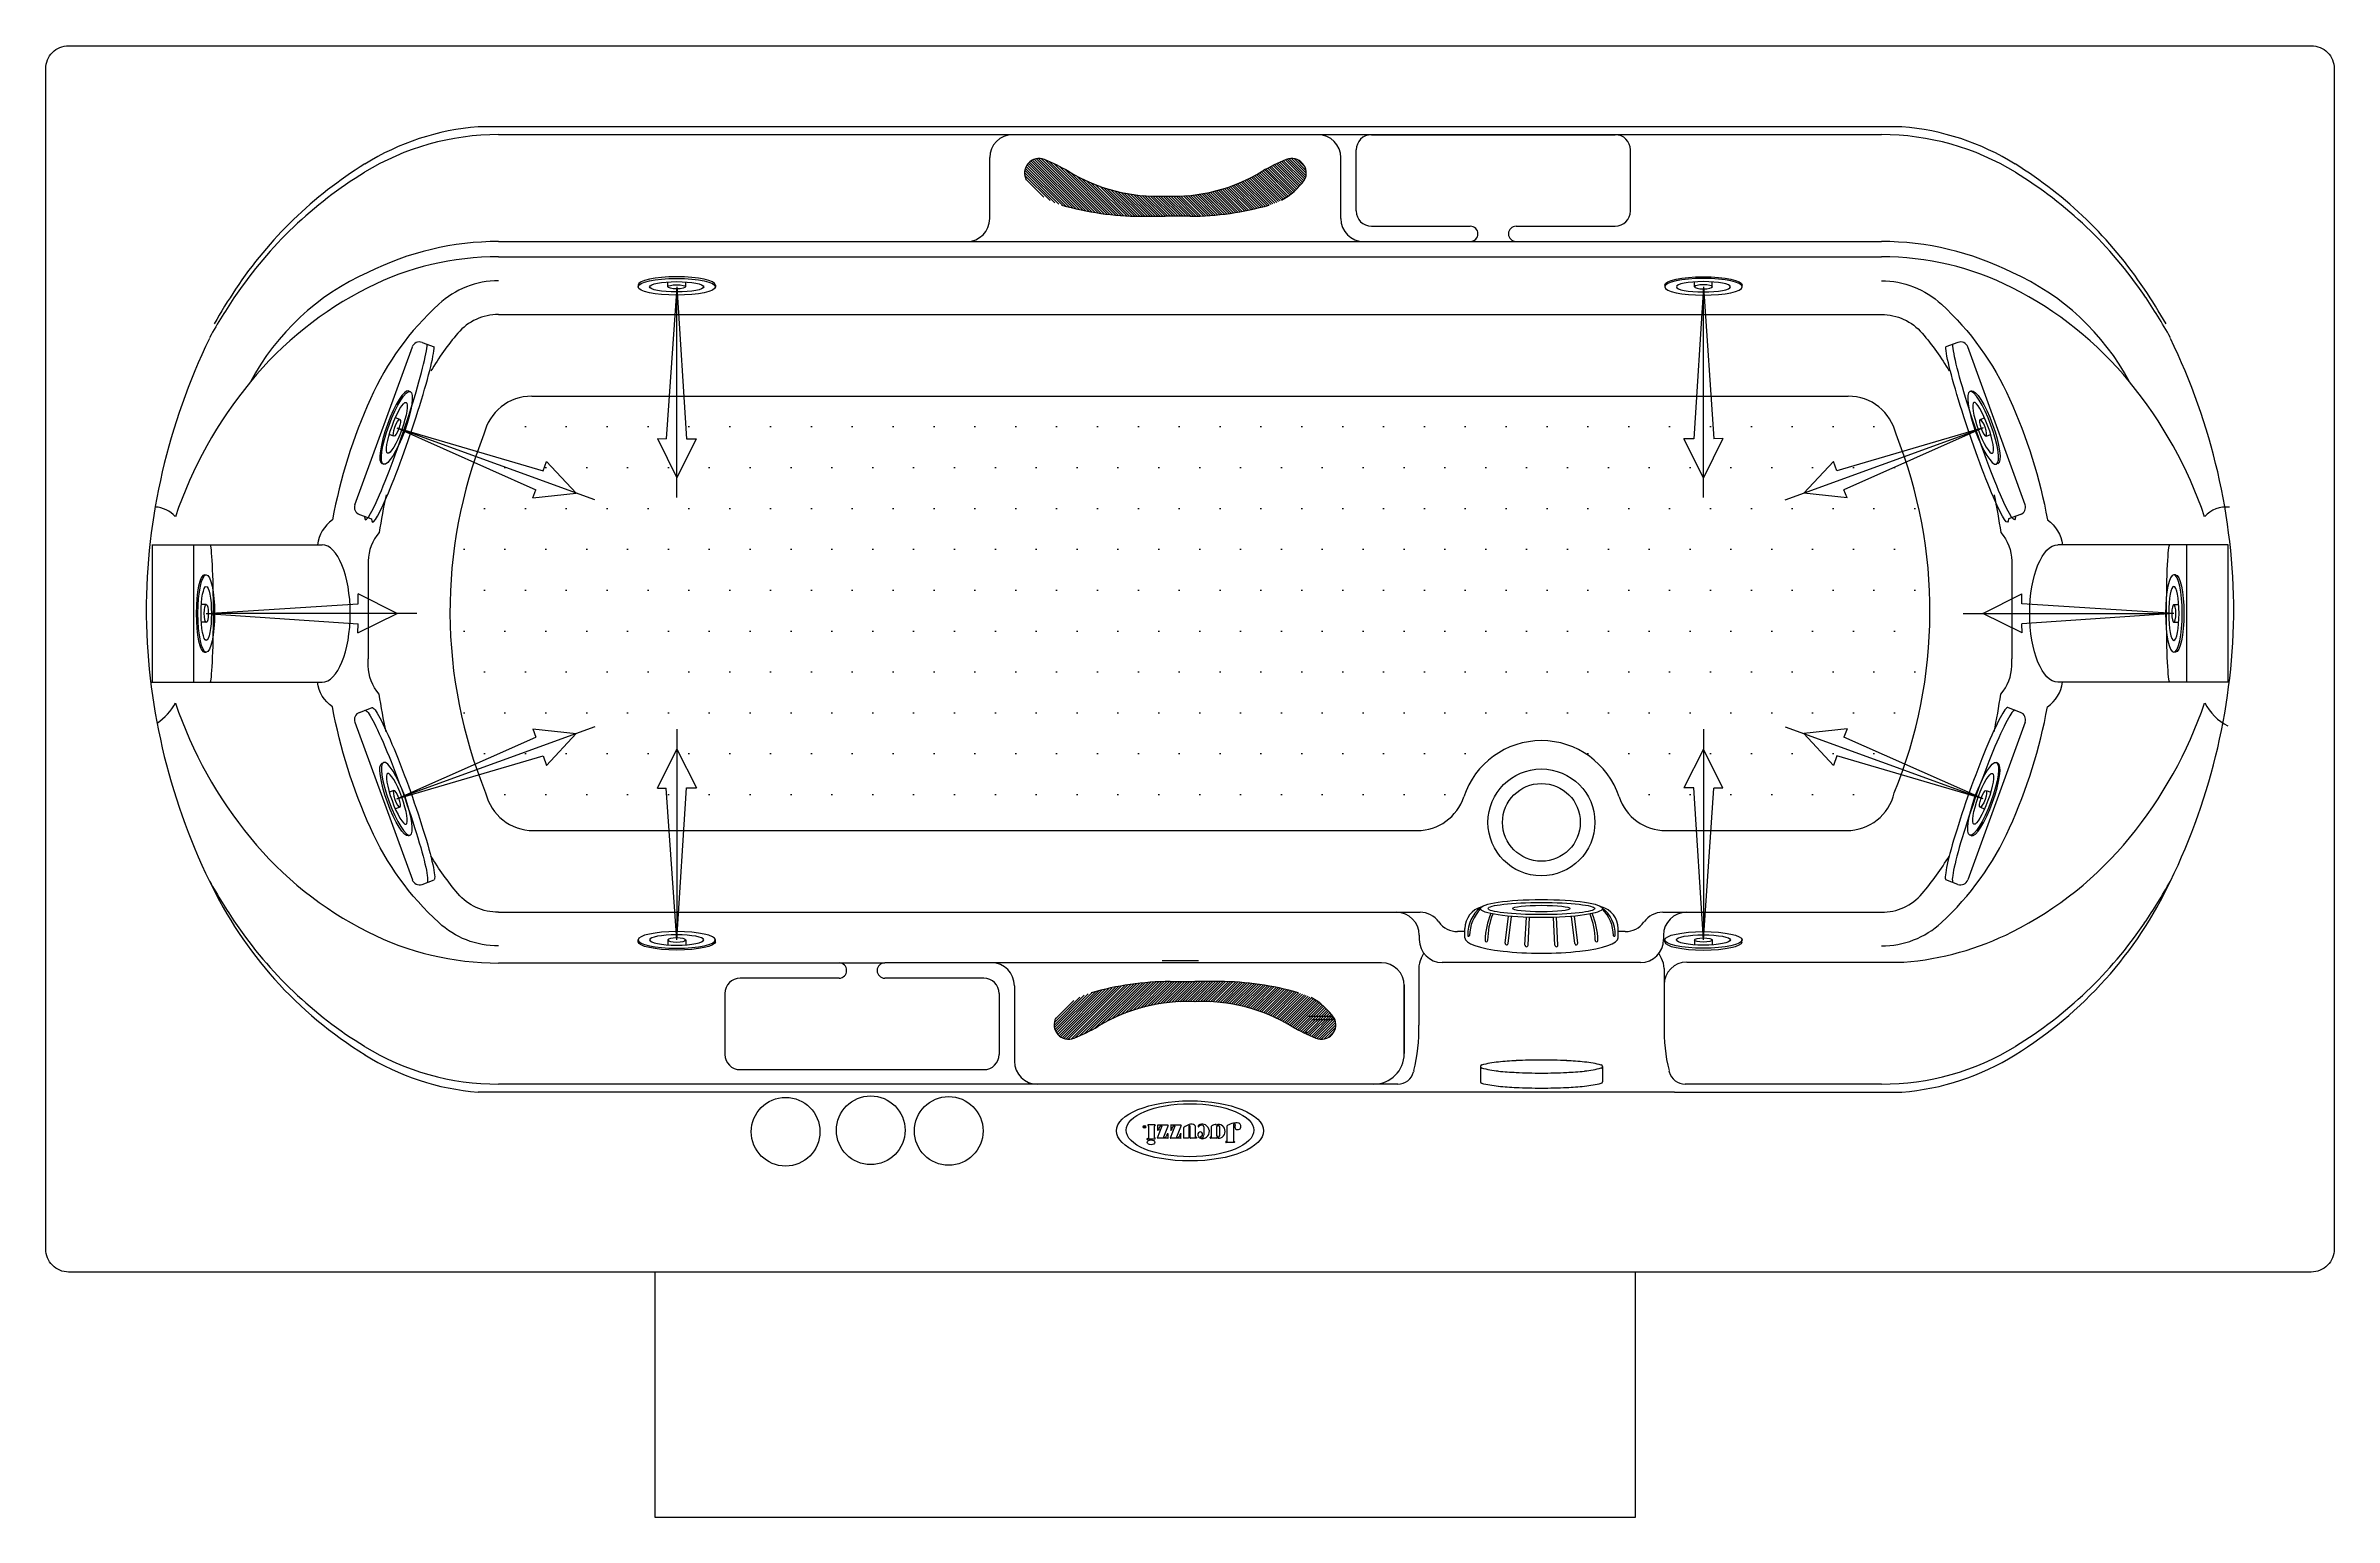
# Model space of a CAD drawing. Header units: millimetres. Extents: x -1220.07 to -1218.67, y 2257.45 to 2258.35.
import ezdxf
from ezdxf.enums import TextEntityAlignment as Align

# ---------------------------------------------------------------- set-up
doc = ezdxf.new("R2010")
doc.units = ezdxf.units.MM
doc.header["$LTSCALE"] = 10
doc.linetypes.add('CENTER', pattern=[2, 1.25, -0.25, 0.25, -0.25])
doc.linetypes.add('HIDDEN', pattern=[0.375, 0.25, -0.125])
for name, color, linetype in [('CONTOR04', 7, 'Continuous'), ('jacuzzi', 1, 'Continuous'), ('LCENTR02', 1, 'CENTER'), ('LCOTA02', 1, 'Continuous')]:
    doc.layers.add(name, color=color, linetype=linetype)
doc.styles.add('ROMANS', font='romans', dxfattribs={"height": 4})

# ---------------------------------------------------------------- blocks, each defined once
blk = doc.blocks.new('A$C302A24D9')
at = {"layer": 'jacuzzi'}
for p, q in [((1.81, 1.02), (1.81, 1.61)), ((2.9, 1.02), (2.9, 1.61)), ((0, 1.23), (0, 1.02)), ((4.71, 1.23), (4.71, 1.02))]:
    blk.add_line(p, q, dxfattribs=at)
at = {"layer": 'jacuzzi', "extrusion": (0, 0, -1)}
for centre, major_axis, ratio, start_param, end_param in [((2.36, 1.23), (2.36, 0), 0.431953, 3.141593, 6.283185), ((2.36, 1.02), (2.36, 0), 0.431953, 3.141593, 9.424778), ((2.36, 1.02), (1.65, 0), 0.381644, 3.141593, 9.424778), ((2.36, 1.02), (0.544, 0), 0.461888, 1.570796326794896, 7.853981633974482)]:
    blk.add_ellipse(centre, major_axis=major_axis, ratio=ratio, start_param=start_param, end_param=end_param, dxfattribs=at)
blk = doc.blocks.new('BMG')
at = {"layer": 'LCENTR02'}
blk.add_line((0, -12.84), (0, 1.55), dxfattribs=at)
at = {"layer": 'LCOTA02'}
for p, q in [((0, 0), (-0.59, -9.27)), ((0, 0), (0.64, -9.26)), ((0, -11.64), (-1.2, -9.27)), ((-0.59, -9.27), (-1.2, -9.27)), ((1.18, -9.25), (0, -11.64)), ((1.18, -9.25), (0.64, -9.26))]:
    blk.add_line(p, q, dxfattribs=at)
at = {"layer": 'CONTOR04', "yscale": 0.5}
blk.add_blockref('A$C302A24D9', (-2.36, -0.51), dxfattribs=at)

msp = doc.modelspace()

# ---------------------------------------------------------------- hatches: boundary and pattern name
at = {"layer": 'jacuzzi'}
h = msp.add_hatch(dxfattribs=at)
h.set_pattern_fill('ANSI31', color=256, scale=0.00884, style=0)
h.set_pattern_definition([(315, (-1221.9426574, 2253.3273783), (-0.000781353, -0.000781353), [])])
h.paths.add_polyline_path([(-1219.3242, 2258.2685, -0.040015), (-1219.3092, 2258.2758, -0.693838), (-1219.2984, 2258.2633, -0.117767), (-1219.3124, 2258.2509, -0.051981), (-1219.32, 2258.2479, -0.067757), (-1219.3683, 2258.241), (-1219.3835, 2258.241), (-1219.3986, 2258.241, -0.067757), (-1219.4469, 2258.2479, -0.051981), (-1219.4545, 2258.2509, -0.117767), (-1219.4686, 2258.2633, -0.693838), (-1219.4577, 2258.2758, -0.040015), (-1219.4428, 2258.2685, 0.150241), (-1219.3835, 2258.2534, 0.150241)])
h = msp.add_hatch(dxfattribs=at)
h.set_pattern_fill('DOTS', color=256, scale=0.4, style=0)
h.set_pattern_definition([(0, (-1246.637484, 2254.437338), (0.0125, 0.025), [0, -0.025])])
h.paths.add_polyline_path([(-1219.2294, 2257.8653, 0.323974), (-1219.2009, 2257.8859, -0.72393), (-1219.1059, 2257.8859, 0.323974), (-1219.0774, 2257.8653), (-1218.9667, 2257.8653, 0.344151), (-1218.9376, 2257.888, 0.003147), (-1218.9375, 2257.8884, 0.194171), (-1218.9364, 2258.1077, 0.349236), (-1218.9657, 2258.131), (-1219.7711, 2258.131, 0.284081), (-1219.7979, 2258.1144, 0.059275), (-1219.8003, 2258.1077, 0.194171), (-1219.7993, 2257.8884, 0.347675), (-1219.7701, 2257.8653)])
h = msp.add_hatch(dxfattribs=at)
h.set_pattern_fill('ANSI31', color=256, scale=0.00884, style=0)
h.set_pattern_definition([(45, (-1221.9245702, 2262.6865863), (-0.000781353, 0.000781353), [])])
h.paths.add_polyline_path([(-1219.3061, 2257.7454, 0.040015), (-1219.2911, 2257.7382, 0.693838), (-1219.2803, 2257.7507, 0.117767), (-1219.2943, 2257.7631, 0.051981), (-1219.3019, 2257.766, 0.067757), (-1219.3502, 2257.773), (-1219.3654, 2257.773), (-1219.3805, 2257.773, 0.067757), (-1219.4288, 2257.766, 0.051981), (-1219.4365, 2257.7631, 0.117767), (-1219.4505, 2257.7507, 0.693838), (-1219.4396, 2257.7382, 0.040015), (-1219.4247, 2257.7454, -0.150241), (-1219.3654, 2257.7606, -0.150241)])

# ---------------------------------------------------------------- linework, layer by layer
for p, q in [((-1219.5795, 2258.2958), (-1219.8039, 2258.2958)), ((-1219.5795, 2258.2909), (-1219.7914, 2258.2909)), ((-1218.9329, 2258.2958), (-1219.5795, 2258.2958)), ((-1218.9454, 2258.2909), (-1219.5795, 2258.2909)), ((-1219.2901, 2258.2909), (-1219.4769, 2258.2909)), ((-1219.2574, 2258.2909), (-1219.1083, 2258.2909)), ((-1219.4909, 2258.2396), (-1219.4909, 2258.2769)), ((-1219.2761, 2258.2396), (-1219.2761, 2258.2769)), ((-1219.2668, 2258.2443), (-1219.2668, 2258.2816)), ((-1219.0989, 2258.2443), (-1219.0989, 2258.2816)), ((-1219.3986, 2258.241), (-1219.3835, 2258.241)), ((-1219.3683, 2258.241), (-1219.3835, 2258.241)), ((-1219.2574, 2258.2349), (-1219.1969, 2258.2349)), ((-1219.1689, 2258.2349), (-1219.1083, 2258.2349)), ((-1219.7914, 2258.2256), (-1218.9454, 2258.2256)), ((-1219.7914, 2258.2163), (-1219.5795, 2258.2163)), ((-1219.5795, 2258.2163), (-1218.9454, 2258.2163)), ((-1219.7914, 2258.181), (-1218.9454, 2258.181)), ((-1219.8793, 2258.0646), (-1219.8441, 2258.1611)), ((-1219.8382, 2258.1639), (-1219.8308, 2258.1612)), ((-1218.8986, 2258.1639), (-1218.906, 2258.1612)), ((-1218.8575, 2258.0646), (-1218.8926, 2258.1611)), ((-1219.7711, 2258.131), (-1218.9657, 2258.131)), ((-1219.8765, 2258.0586), (-1219.8691, 2258.0559)), ((-1218.8603, 2258.0586), (-1218.8677, 2258.0559)), ((-1220.0035, 2258.0401), (-1219.8994, 2258.0401)), ((-1220.0033, 2258.0401), (-1220.0033, 2257.9561)), ((-1219.978, 2258.0401), (-1219.978, 2257.9561)), ((-1218.7333, 2258.0401), (-1218.8374, 2258.0401)), ((-1218.7588, 2258.0401), (-1218.7588, 2257.9561)), ((-1218.7334, 2258.0401), (-1218.7334, 2257.9561)), ((-1219.8711, 2258.0302), (-1219.8711, 2257.9703)), ((-1218.8657, 2258.0302), (-1218.8657, 2257.9703)), ((-1219.8711, 2257.9661), (-1219.8711, 2257.9703)), ((-1218.8657, 2257.9661), (-1218.8657, 2257.9703)), ((-1220.0042, 2257.9561), (-1219.8994, 2257.9561)), ((-1218.7326, 2257.9561), (-1218.8374, 2257.9561)), ((-1219.8765, 2257.9376), (-1219.8691, 2257.9403)), ((-1218.8603, 2257.9376), (-1218.8677, 2257.9403)), ((-1219.8793, 2257.9317), (-1219.8441, 2257.8352)), ((-1218.8575, 2257.9317), (-1218.8926, 2257.8352)), ((-1219.7701, 2257.8653), (-1219.2294, 2257.8653)), ((-1219.0774, 2257.8653), (-1218.9667, 2257.8653)), ((-1219.8382, 2257.8324), (-1219.8308, 2257.8351)), ((-1218.8986, 2257.8324), (-1218.906, 2257.8351)), ((-1219.7914, 2257.8153), (-1219.2276, 2257.8153)), ((-1219.1756, 2257.7964), (-1219.1736, 2257.813)), ((-1219.1738, 2257.7962), (-1219.1717, 2257.8128)), ((-1219.1635, 2257.7953), (-1219.1626, 2257.8123)), ((-1219.1616, 2257.7952), (-1219.1607, 2257.8122)), ((-1219.1452, 2257.7952), (-1219.1461, 2257.8122)), ((-1219.1433, 2257.7953), (-1219.1442, 2257.8123)), ((-1219.133, 2257.7962), (-1219.135, 2257.8128)), ((-1219.1312, 2257.7964), (-1219.1332, 2257.813)), ((-1219.0792, 2257.8153), (-1218.9454, 2257.8153)), ((-1219.2281, 2257.8013), (-1219.2281, 2257.7986)), ((-1219.2003, 2257.8035), (-1219.2047, 2257.8035)), ((-1219.2003, 2257.7996), (-1219.2002, 2257.8054)), ((-1219.2003, 2257.7996), (-1219.2002, 2257.8054)), ((-1219.1065, 2257.7996), (-1219.1065, 2257.8054)), ((-1219.1021, 2257.8035), (-1219.1065, 2257.8035)), ((-1219.0787, 2257.8013), (-1219.0787, 2257.7986)), ((-1219.7914, 2257.7844), (-1219.5551, 2257.7844)), ((-1219.2513, 2257.7844), (-1219.5551, 2257.7844)), ((-1219.2284, 2257.7809), (-1219.2284, 2257.7463)), ((-1219.2269, 2257.7871), (-1219.2253, 2257.7903)), ((-1219.0927, 2257.7846), (-1219.2141, 2257.7846)), ((-1219.0799, 2257.7871), (-1219.0815, 2257.7903)), ((-1219.0784, 2257.7809), (-1219.0784, 2257.7463)), ((-1219.0644, 2257.7849), (-1218.9317, 2257.7849)), ((-1219.5831, 2257.775), (-1219.6436, 2257.775)), ((-1219.4945, 2257.775), (-1219.5551, 2257.775)), ((-1219.4758, 2257.7704), (-1219.4758, 2257.7237)), ((-1219.3805, 2257.773), (-1219.3654, 2257.773)), ((-1219.3502, 2257.773), (-1219.3654, 2257.773)), ((-1219.2373, 2257.7709), (-1219.2373, 2257.7289)), ((-1219.2373, 2257.7289), (-1219.2373, 2257.7704)), ((-1219.653, 2257.7657), (-1219.653, 2257.7284)), ((-1219.4851, 2257.7657), (-1219.4851, 2257.7284)), ((-1219.2413, 2257.7102), (-1219.7914, 2257.7102)), ((-1219.4945, 2257.719), (-1219.6436, 2257.719)), ((-1219.2314, 2257.7184), (-1219.2316, 2257.7177)), ((-1219.1907, 2257.721), (-1219.1907, 2257.7117)), ((-1219.1161, 2257.721), (-1219.1161, 2257.7117)), ((-1219.0754, 2257.7184), (-1219.0752, 2257.7177)), ((-1218.9454, 2257.7102), (-1219.0655, 2257.7102)), ((-1219.0719, 2257.7053), (-1219.8039, 2257.7053)), ((-1219.0719, 2257.7053), (-1218.9329, 2257.7053)), ((-1219.3942, 2257.6852), (-1219.3942, 2257.685)), ((-1219.3897, 2257.6853), (-1219.3941, 2257.6853)), ((-1219.3896, 2257.6852), (-1219.3896, 2257.685)), ((-1219.3856, 2257.6846), (-1219.3885, 2257.6772)), ((-1219.3882, 2257.6852), (-1219.3882, 2257.6821)), ((-1219.3819, 2257.6852), (-1219.3881, 2257.6852)), ((-1219.3877, 2257.682), (-1219.3881, 2257.682)), ((-1219.3818, 2257.685), (-1219.3846, 2257.6778)), ((-1219.3777, 2257.6846), (-1219.3805, 2257.6772)), ((-1219.3739, 2257.6852), (-1219.3802, 2257.6852)), ((-1219.3802, 2257.6852), (-1219.3802, 2257.6821)), ((-1219.3797, 2257.682), (-1219.3802, 2257.682)), ((-1219.3738, 2257.685), (-1219.3766, 2257.6778)), ((-1219.365, 2257.6778), (-1219.365, 2257.6836)), ((-1219.3633, 2257.6849), (-1219.3633, 2257.6842)), ((-1219.36, 2257.6841), (-1219.36, 2257.6789)), ((-1219.3552, 2257.678), (-1219.3552, 2257.6846)), ((-1219.3523, 2257.6851), (-1219.3523, 2257.6855)), ((-1219.3457, 2257.6751), (-1219.3457, 2257.6847)), ((-1219.3417, 2257.6855), (-1219.3417, 2257.6753)), ((-1219.3819, 2257.6771), (-1219.3884, 2257.6771)), ((-1219.3819, 2257.6798), (-1219.3822, 2257.6798)), ((-1219.3818, 2257.6772), (-1219.3818, 2257.6797)), ((-1219.3739, 2257.6771), (-1219.3804, 2257.6771)), ((-1219.3739, 2257.6798), (-1219.3743, 2257.6798)), ((-1219.3739, 2257.6772), (-1219.3739, 2257.6797)), ((-1219.3693, 2257.6771), (-1219.3723, 2257.6771)), ((-1219.3645, 2257.6771), (-1219.3681, 2257.6771)), ((-1219.3645, 2257.6777), (-1219.3649, 2257.6777)), ((-1219.3644, 2257.6777), (-1219.3644, 2257.6772)), ((-1219.3561, 2257.6773), (-1219.3561, 2257.6776)), ((-1219.3559, 2257.6778), (-1219.3554, 2257.6778)), ((-1219.3523, 2257.6771), (-1219.3559, 2257.6771)), ((-1219.3521, 2257.6774), (-1219.3521, 2257.6773)), ((-1219.3465, 2257.6747), (-1219.3465, 2257.6749)), ((-1219.3463, 2257.6751), (-1219.3457, 2257.6751)), ((-1219.3414, 2257.6745), (-1219.3463, 2257.6745)), ((-1219.3416, 2257.6751), (-1219.3414, 2257.6751)), ((-1219.3412, 2257.6749), (-1219.3412, 2257.6747)), ((-1219.6958, 2257.5953), (-1219.6958, 2257.4453)), ((-1219.0958, 2257.4453), (-1219.0958, 2257.5953)), ((-1219.6958, 2257.4453), (-1219.0958, 2257.4453))]:
    msp.add_line(p, q, dxfattribs=at)
at = {"layer": 'jacuzzi', "linetype": 'HIDDEN'}
for p, q in [((-1219.3698, 2257.7857), (-1219.3855, 2257.7857)), ((-1219.3698, 2257.7857), (-1219.3855, 2257.7857)), ((-1219.3631, 2257.7857), (-1219.3711, 2257.7857)), ((-1219.2973, 2257.7417), (-1219.2978, 2257.7417)), ((-1219.2939, 2257.7498), (-1219.2795, 2257.7498))]:
    msp.add_line(p, q, dxfattribs=at)
at = {"layer": 'jacuzzi', "color": 3}
msp.add_lwpolyline([(-1218.6684, 2257.6093, -0.414214), (-1218.6824, 2257.5953), (-1220.0544, 2257.5953, -0.414214), (-1220.0684, 2257.6093), (-1220.0684, 2258.3313, -0.414214), (-1220.0544, 2258.3453), (-1218.6824, 2258.3453, -0.414214), (-1218.6684, 2258.3313)], format="xyb", close=True, dxfattribs=at)
at = {"layer": 'jacuzzi'}
for points in [[(-1219.7914, 2258.2016, 0.188149), (-1219.828, 2258.1873, 0.101334), (-1219.8698, 2258.1294, 0.059725), (-1219.893, 2258.0553, 0.212904), (-1219.9022, 2258.0401)], [(-1218.9454, 2258.2016, -0.188149), (-1218.9087, 2258.1873, -0.101334), (-1218.867, 2258.1294, -0.059725), (-1218.8438, 2258.0553, -0.212904), (-1218.8346, 2258.0401)], [(-1219.7914, 2258.181, 0.219593), (-1219.8163, 2258.1695, 0.041078), (-1219.8328, 2258.1464)], [(-1218.9454, 2258.181, -0.219593), (-1218.9205, 2258.1695, -0.041078), (-1218.9039, 2258.1464)], [(-1219.8602, 2258.0706, 0.016396), (-1219.8644, 2258.0476, 0.180708), (-1219.8711, 2258.0302)], [(-1218.8765, 2258.0706, -0.016396), (-1218.8724, 2258.0476, -0.180708), (-1218.8657, 2258.0302)], [(-1219.8602, 2257.9257, -0.016396), (-1219.8644, 2257.9487, -0.180708), (-1219.8711, 2257.9661)], [(-1218.8765, 2257.9257, 0.016396), (-1218.8724, 2257.9487, 0.180708), (-1218.8657, 2257.9661)], [(-1219.7914, 2257.7947, -0.188149), (-1219.828, 2257.809, -0.101334), (-1219.8698, 2257.8669, -0.059725), (-1219.893, 2257.941, -0.212904), (-1219.9022, 2257.9561)], [(-1218.9454, 2257.7947, 0.188149), (-1218.9087, 2257.809, 0.101334), (-1218.867, 2257.8669, 0.059725), (-1218.8438, 2257.941, 0.212904), (-1218.8346, 2257.9561)], [(-1219.7914, 2257.8153, -0.219593), (-1219.8163, 2257.8268, -0.041078), (-1219.8328, 2257.8498)], [(-1218.9454, 2257.8153, 0.219593), (-1218.9205, 2257.8268, 0.041078), (-1218.9039, 2257.8498)], [(-1219.3937, 2257.6845), (-1219.3937, 2257.6774, -0.309408), (-1219.3938, 2257.6772, 0.090701), (-1219.3947, 2257.6767, 0.365017), (-1219.3947, 2257.6766), (-1219.3946, 2257.6764, 0.451807), (-1219.3943, 2257.6764, -0.178007), (-1219.3932, 2257.6768)], [(-1219.3932, 2257.6768), (-1219.3897, 2257.6768, 0.414214), (-1219.3896, 2257.6769), (-1219.3896, 2257.6774, 0.414214), (-1219.3897, 2257.6774), (-1219.39, 2257.6774, -0.414214), (-1219.3901, 2257.6775), (-1219.3901, 2257.6845)], [(-1219.3689, 2257.6855, 0.062974), (-1219.372, 2257.6838, 0.257829), (-1219.3724, 2257.6832), (-1219.3724, 2257.6772)], [(-1219.3682, 2257.6772), (-1219.3682, 2257.6844, 0.135484), (-1219.3682, 2257.6845, 0.597309), (-1219.3692, 2257.6844, 0.11277), (-1219.3692, 2257.6844), (-1219.3692, 2257.6772)]]:
    msp.add_lwpolyline(points, format="xyb", dxfattribs=at)
at = {"layer": 'jacuzzi', "linetype": 'HIDDEN'}
msp.add_lwpolyline([(-1219.2823, 2257.7515), (-1219.2966, 2257.7515)], dxfattribs=at)
at = {"layer": 'jacuzzi'}
msp.add_lwpolyline([(-1219.3521, 2257.684), (-1219.3521, 2257.6788, 1), (-1219.3502, 2257.6788), (-1219.3502, 2257.684, 1)], format="xyb", close=True, dxfattribs=at)
for centre, radius in [((-1219.1534, 2257.8703), 0.0327), ((-1219.1534, 2257.8703), 0.0238), ((-1219.6158, 2257.6811), 0.021), ((-1219.5637, 2257.682), 0.021), ((-1219.516, 2257.6816), 0.021), ((-1219.3963, 2257.6841), 0.000795)]:
    msp.add_circle(centre, radius, dxfattribs=at)
for centre, radius, start, end in [((-1219.7914, 2258.1337), 0.1573, 90, 121.4315), ((-1219.7914, 2258.1413), 0.155, 94.6272, 121.8405), ((-1219.4769, 2258.2769), 0.014, 90, 180), ((-1219.2901, 2258.2769), 0.014, 0, 90), ((-1219.2574, 2258.2816), 0.00933, 90, 180), ((-1219.1083, 2258.2816), 0.00933, 0, 90), ((-1218.9454, 2258.1337), 0.1573, 58.5685, 90), ((-1218.9454, 2258.1413), 0.155, 58.1595, 85.3728), ((-1219.736, 2258.0522), 0.26, 121.8405, 146.2966), ((-1219.4608, 2258.2675), 0.00884, 67.6064, 208.6514), ((-1219.4955, 2258.1789), 0.104, 59.5405, 68.534), ((-1219.2714, 2258.1789), 0.104, 111.466, 120.4595), ((-1219.3061, 2258.2675), 0.00884, 331.3486, 112.3936), ((-1219.0008, 2258.0522), 0.26, 33.7034, 58.1595), ((-1219.7391, 2258.0481), 0.2575, 121.4315, 145.8725), ((-1219.3885, 2258.3574), 0.1041, 238.576, 272.7531), ((-1219.3785, 2258.3574), 0.1041, 267.2469, 301.424), ((-1219.3314, 2258.2864), 0.0403, 298.1047, 324.9712), ((-1218.9977, 2258.0481), 0.2575, 34.1275, 58.5685), ((-1219.3974, 2258.4218), 0.1808, 254.0978, 269.6029), ((-1219.3695, 2258.4218), 0.1808, 270.3971, 285.9022), ((-1219.2574, 2258.2443), 0.00933, 180, 270), ((-1219.1083, 2258.2443), 0.00933, 270, 0), ((-1219.5049, 2258.2396), 0.014, 270, 0), ((-1219.2621, 2258.2396), 0.014, 180, 270), ((-1219.1969, 2258.2303), 0.00467, 270, 90), ((-1219.1689, 2258.2303), 0.00467, 90, 270), ((-1219.7914, 2258.0479), 0.1777, 90, 116.739), ((-1219.7914, 2258.0386), 0.1777, 90, 116.739), ((-1218.9454, 2258.0479), 0.1777, 63.261, 90), ((-1218.9454, 2258.0386), 0.1777, 63.261, 90), ((-1219.8107, 2258.0694), 0.15, 113.8287, 152.0047), ((-1218.9261, 2258.0694), 0.15, 27.9953, 66.1713), ((-1219.6562, 2257.992), 0.3576, 145.8725, 150.744), ((-1219.6481, 2257.9936), 0.3656, 146.2966, 150.2145), ((-1219.7711, 2257.9983), 0.2228, 116.739, 140.5737), ((-1218.9657, 2257.9983), 0.2228, 39.4263, 63.261), ((-1219.0886, 2257.9936), 0.3656, 29.7855, 33.7034), ((-1219.0806, 2257.992), 0.3576, 29.256, 34.1275), ((-1219.623, 2257.9981), 0.384, 154.0341, 179.9142), ((-1219.8398, 2258.1595), 0.00467, 70, 160), ((-1218.897, 2258.1595), 0.00467, 20, 110), ((-1219.1138, 2257.9981), 0.384, 0.0858, 25.9659), ((-1219.7393, 2257.9722), 0.2639, 140.5737, 161.1934), ((-1219.7711, 2258.101), 0.03, 90, 167.0042), ((-1218.9657, 2258.101), 0.03, 12.9958, 90), ((-1218.9975, 2257.9722), 0.2639, 18.8066, 39.4263), ((-1219.5281, 2257.9993), 0.293, 158.2918, 202.2456), ((-1219.2087, 2257.9993), 0.293, 337.7544, 21.7082), ((-1220.0023, 2258.0456), 0.0176, 41.7235, 87.3494), ((-1219.8749, 2258.063), 0.00467, 160, 250), ((-1218.8619, 2258.063), 0.00467, 290, 20), ((-1218.7345, 2258.0456), 0.0176, 83.251, 138.2765), ((-1219.623, 2258.0025), 0.384, 180.0858, 205.9659), ((-1219.1138, 2258.0025), 0.384, 334.0341, 359.9142), ((-1220.0185, 2257.9588), 0.0332, 303.3807, 332.3598), ((-1219.7393, 2258.0284), 0.2639, 198.8066, 219.4263), ((-1219.8749, 2257.9332), 0.00467, 110, 200), ((-1218.8619, 2257.9332), 0.00467, 340, 70), ((-1218.9975, 2258.0284), 0.2639, 320.5737, 341.1934), ((-1218.7182, 2257.9588), 0.0332, 207.6402, 242.7455), ((-1219.1534, 2257.8703), 0.05, 18.1962, 161.8038), ((-1219.7701, 2257.8953), 0.03, 193.3149, 270), ((-1219.2294, 2257.8953), 0.03, 270, 341.8038), ((-1219.0774, 2257.8953), 0.03, 198.1962, 270), ((-1218.9667, 2257.8953), 0.03, 270, 346.6851), ((-1219.7711, 2258.0023), 0.2228, 219.4263, 243.261), ((-1218.9657, 2258.0023), 0.2228, 296.739, 320.5737), ((-1219.7423, 2257.9409), 0.2497, 205.2358, 238.4122), ((-1219.6562, 2258.0092), 0.3576, 209.2635, 214.1275), ((-1219.8398, 2257.8368), 0.00467, 200, 290), ((-1218.897, 2257.8368), 0.00467, 250, 340), ((-1218.9944, 2257.9409), 0.2497, 301.5878, 334.7642), ((-1219.0806, 2258.0092), 0.3576, 325.8725, 330.7365), ((-1219.7391, 2257.9531), 0.2575, 214.1275, 238.5685), ((-1219.2421, 2257.8013), 0.014, 0, 90), ((-1219.2276, 2257.8013), 0.014, 35.3694, 90), ((-1219.2047, 2257.8175), 0.014, 215.3694, 270), ((-1219.1862, 2257.8052), 0.014, 105.4909, 179.5), ((-1219.1781, 2257.802), 0.0204, 127.8314, 181.6456), ((-1219.1746, 2257.8012), 0.0227, 134.3309, 180.2321), ((-1219.1468, 2257.7979), 0.041, 156.1373, 179.444), ((-1219.1421, 2257.7979), 0.0442, 158.2863, 179.644), ((-1219.1647, 2257.7979), 0.0442, 0.356, 21.7114), ((-1219.1599, 2257.7979), 0.041, 0.556, 23.8599), ((-1219.1205, 2257.8052), 0.014, 0.5, 74.4472), ((-1219.1287, 2257.802), 0.0204, 358.3544, 52.1082), ((-1219.1321, 2257.8012), 0.0227, 359.7679, 45.0739), ((-1219.1021, 2257.8175), 0.014, 270, 324.6306), ((-1219.0792, 2257.8013), 0.014, 90, 144.6306), ((-1219.0647, 2257.8013), 0.014, 90, 180), ((-1218.9977, 2257.9531), 0.2575, 301.4315, 325.8725), ((-1219.7914, 2257.962), 0.1777, 243.261, 270), ((-1219.2141, 2257.7986), 0.014, 180, 270), ((-1219.1979, 2257.8012), 0.000574, 158.3204, 352.6804), ((-1219.1871, 2257.7981), 0.000827, 160.0987, 10.7386), ((-1219.1747, 2257.7963), 0.000906, 170.818, 354.7502), ((-1219.1625, 2257.7952), 0.000924, 176.3618, 357.5776), ((-1219.1442, 2257.7952), 0.000924, 182.4224, 3.6382), ((-1219.1321, 2257.7963), 0.000906, 185.2498, 9.182), ((-1219.1197, 2257.7981), 0.000827, 169.2614, 19.9013), ((-1219.1089, 2257.8012), 0.000574, 187.3196, 21.6796), ((-1219.0927, 2257.7986), 0.014, 270, 0), ((-1218.9454, 2257.962), 0.1777, 274.4405, 296.739), ((-1219.5831, 2257.7797), 0.00467, 270, 90), ((-1219.5551, 2257.7797), 0.00467, 90, 270), ((-1219.4898, 2257.7704), 0.014, 0, 90), ((-1219.2513, 2257.7704), 0.014, 0, 90), ((-1219.2513, 2257.7704), 0.014, 0, 90), ((-1219.2144, 2257.7809), 0.014, 153.4979, 180), ((-1219.2144, 2257.7809), 0.014, 153.4979, 180), ((-1219.0924, 2257.7809), 0.014, 0, 26.5021), ((-1219.0644, 2257.7709), 0.014, 90, 180), ((-1219.6436, 2257.7657), 0.00933, 90, 180), ((-1219.4945, 2257.7657), 0.00933, 0, 90), ((-1219.3793, 2257.5922), 0.1808, 90.3971, 105.9022), ((-1219.3515, 2257.5922), 0.1808, 74.0978, 89.6029), ((-1219.3704, 2257.6566), 0.1041, 87.2469, 121.424), ((-1219.3604, 2257.6566), 0.1041, 58.576, 92.7531), ((-1219.3133, 2257.7276), 0.0403, 35.0288, 61.8953), ((-1219.4427, 2257.7465), 0.00884, 151.3486, 292.3936), ((-1219.4774, 2257.8351), 0.104, 291.466, 300.4595), ((-1219.2533, 2257.8351), 0.104, 239.5405, 248.534), ((-1219.288, 2257.7465), 0.00884, 247.6064, 28.6514), ((-1219.3341, 2257.7437), 0.1057, 346.1843, 1.3923), ((-1218.9727, 2257.7437), 0.1057, 178.6077, 193.8157), ((-1219.7914, 2257.8675), 0.1573, 238.5685, 270), ((-1219.7914, 2257.8598), 0.155, 238.1595, 265.3728), ((-1219.6436, 2257.7284), 0.00933, 180, 270), ((-1219.4945, 2257.7284), 0.00933, 270, 0), ((-1219.4618, 2257.7242), 0.014, 180, 270), ((-1219.256, 2257.7289), 0.0187, 270, 0), ((-1219.161, 2257.5443), 0.1804, 92.4792, 95.9674), ((-1219.1534, 2257.3678), 0.3571, 90, 92.4792), ((-1219.1534, 2257.3678), 0.3571, 87.5208, 90), ((-1219.1458, 2257.5443), 0.1804, 84.0326, 87.5208), ((-1218.9454, 2257.8675), 0.1573, 270, 301.4315), ((-1218.9454, 2257.8598), 0.155, 274.6272, 301.8405), ((-1219.2413, 2257.7202), 0.01, 270, 345.3158), ((-1219.1897, 2257.721), 0.00098, 104.1631, 180), ((-1219.1897, 2257.721), 0.00098, 180, 255.8369), ((-1219.1897, 2257.7117), 0.00098, 180, 255.8369), ((-1219.1723, 2257.6517), 0.0724, 95.9674, 104.1631), ((-1219.1723, 2257.7903), 0.0724, 255.8369, 264.0326), ((-1219.1723, 2257.781), 0.0724, 255.8369, 264.0326), ((-1219.161, 2257.8976), 0.1804, 264.0326, 267.5208), ((-1219.1534, 2258.0741), 0.3571, 267.5208, 270), ((-1219.1534, 2258.0741), 0.3571, 270, 272.4792), ((-1219.1458, 2257.8976), 0.1804, 272.4792, 275.9674), ((-1219.1345, 2257.6517), 0.0724, 75.8369, 84.0326), ((-1219.1345, 2257.7903), 0.0724, 275.9674, 284.1631), ((-1219.1345, 2257.781), 0.0724, 275.9674, 284.1631), ((-1219.117, 2257.721), 0.00098, 0, 75.8369), ((-1219.117, 2257.721), 0.00098, 284.1631, 0), ((-1219.117, 2257.7117), 0.00098, 284.1631, 0), ((-1219.0655, 2257.7202), 0.01, 194.6842, 270), ((-1219.161, 2257.8884), 0.1804, 264.0326, 267.5208), ((-1219.1534, 2258.0649), 0.3571, 267.5208, 270), ((-1219.1534, 2258.0649), 0.3571, 270, 272.4792), ((-1219.1458, 2257.8884), 0.1804, 272.4792, 275.9674), ((-1219.3941, 2257.6852), 0.0000913, 90, 180), ((-1219.3941, 2257.685), 0.0000913, 180, 273.6112), ((-1219.3941, 2257.6845), 0.000365, 0, 93.6112), ((-1219.3898, 2257.6845), 0.000365, 82.1724, 180), ((-1219.3897, 2257.6852), 0.0000913, 0, 90), ((-1219.3897, 2257.685), 0.0000913, 262.1724, 0), ((-1219.3881, 2257.6851), 0.0000913, 90, 180), ((-1219.3881, 2257.6821), 0.0000913, 180, 270), ((-1219.3877, 2257.6822), 0.000114, 270, 3.7772), ((-1219.3849, 2257.6823), 0.00262, 114.8275, 183.7772), ((-1219.3856, 2257.6823), 0.00243, 94.0743, 101.2218), ((-1219.3857, 2257.6846), 0.000114, 338.9296, 94.0743), ((-1219.3819, 2257.6851), 0.000114, 338.9296, 90), ((-1219.3802, 2257.6851), 0.0000913, 90, 180), ((-1219.3802, 2257.6821), 0.0000913, 180, 270), ((-1219.3797, 2257.6822), 0.000114, 270, 3.7772), ((-1219.377, 2257.6823), 0.00262, 114.8275, 183.7772), ((-1219.3776, 2257.6823), 0.00243, 94.0743, 101.2218), ((-1219.3778, 2257.6846), 0.000114, 338.9296, 94.0743), ((-1219.3739, 2257.6851), 0.000114, 338.9296, 90), ((-1219.3675, 2257.6815), 0.00421, 84.0736, 109.8501), ((-1219.3671, 2257.6836), 0.00214, 0, 87.9232), ((-1219.3603, 2257.6813), 0.00467, 115.0031, 128.9089), ((-1219.3632, 2257.6849), 0.000114, 129.1312, 180), ((-1219.3632, 2257.6842), 0.000114, 180, 324.8584), ((-1219.3613, 2257.6829), 0.0022, 115.2704, 144.8584), ((-1219.3609, 2257.6815), 0.00427, 61.6824, 109.3433), ((-1219.3612, 2257.6825), 0.00266, 78.5772, 114.2197), ((-1219.3609, 2257.6842), 0.000927, 354.0544, 72.5389), ((-1219.361, 2257.6813), 0.00446, 307.1313, 62.2671), ((-1219.3515, 2257.6781), 0.00749, 96.286, 120.0862), ((-1219.3506, 2257.6825), 0.00305, 48.3999, 124.2305), ((-1219.3513, 2257.6814), 0.00441, 306.3033, 51.4856), ((-1219.3455, 2257.6847), 0.000183, 118.8232, 180), ((-1219.3364, 2257.6667), 0.0204, 105.5604, 116.8444), ((-1219.34, 2257.6796), 0.00692, 80.1754, 105.4183), ((-1219.3412, 2257.6854), 0.000567, 140.2199, 171.1443), ((-1219.3412, 2257.6853), 0.000606, 117.2029, 136.5289), ((-1219.3412, 2257.6855), 0.000455, 66.1283, 117.2029), ((-1219.3413, 2257.6853), 0.000664, 15.7752, 66.1283), ((-1219.3392, 2257.6842), 0.00184, 149.3882, 303.2376), ((-1219.3411, 2257.6853), 0.000455, 329.3882, 15.7752), ((-1219.3391, 2257.6846), 0.00182, 54.8089, 80.1754), ((-1219.3393, 2257.6844), 0.00211, 302.9803, 54.8089), ((-1219.3884, 2257.6772), 0.0000913, 158.9296, 270), ((-1219.3845, 2257.6777), 0.000114, 158.9296, 260.3374), ((-1219.3842, 2257.6792), 0.0016, 260.3374, 309.0048), ((-1219.3849, 2257.6799), 0.00257, 310.1573, 355.0588), ((-1219.3822, 2257.6797), 0.0000913, 90, 175.0588), ((-1219.3819, 2257.6797), 0.0000913, 0, 90), ((-1219.3819, 2257.6772), 0.0000913, 270, 0), ((-1219.3804, 2257.6772), 0.0000913, 158.9296, 270), ((-1219.3765, 2257.6777), 0.000114, 158.9296, 260.3374), ((-1219.3763, 2257.6792), 0.0016, 260.3374, 309.0048), ((-1219.3769, 2257.6799), 0.00257, 310.1573, 355.0588), ((-1219.3743, 2257.6797), 0.0000913, 90, 175.0588), ((-1219.3739, 2257.6797), 0.0000913, 0, 90), ((-1219.3739, 2257.6772), 0.0000913, 270, 0), ((-1219.3723, 2257.6772), 0.0000913, 180, 270), ((-1219.3693, 2257.6772), 0.0000913, 270, 0), ((-1219.3681, 2257.6772), 0.0000913, 180, 270), ((-1219.3649, 2257.6778), 0.0000913, 180, 270), ((-1219.3645, 2257.6777), 0.0000913, 0, 90), ((-1219.3645, 2257.6772), 0.0000913, 270, 0), ((-1219.3619, 2257.6793), 0.00179, 114.3936, 205.9072), ((-1219.3607, 2257.68), 0.00316, 209.5272, 267.5019), ((-1219.3621, 2257.6796), 0.00138, 290.2833, 110.7343), ((-1219.3615, 2257.6779), 0.000419, 109.0295, 224.0873), ((-1219.3612, 2257.6784), 0.000976, 230.781, 276.3414), ((-1219.3612, 2257.6786), 0.00116, 277.112, 327.2426), ((-1219.3608, 2257.6809), 0.00398, 268.5996, 308.9527), ((-1219.362, 2257.6789), 0.00197, 330.4373, 359.0124), ((-1219.3559, 2257.6776), 0.000183, 90, 180), ((-1219.3559, 2257.6773), 0.000183, 180, 270), ((-1219.3554, 2257.678), 0.000183, 270, 0), ((-1219.3523, 2257.6773), 0.000183, 270, 0), ((-1219.352, 2257.6774), 0.0000913, 51.4553, 180), ((-1219.3506, 2257.6799), 0.0028, 239.9231, 312.2761), ((-1219.3463, 2257.6749), 0.000183, 90, 180), ((-1219.3463, 2257.6747), 0.000183, 180, 270), ((-1219.3416, 2257.6753), 0.000183, 180, 270), ((-1219.3414, 2257.6749), 0.000183, 0, 90), ((-1219.3414, 2257.6747), 0.000183, 270, 0)]:
    msp.add_arc(centre, radius, start, end, dxfattribs=at)
at = {"layer": 'jacuzzi', "linetype": 'HIDDEN'}
for centre, radius, start, end in [((-1219.2973, 2257.7424), 0.000693, 270, 345.1417), ((-1219.2823, 2257.7498), 0.00168, 0, 90)]:
    msp.add_arc(centre, radius, start, end, dxfattribs=at)
at = {"layer": 'jacuzzi'}
for centre, major_axis, ratio, start_param, end_param in [((-1219.8542, 2258.1101), (0.0187, 0.0547), 0.079053, 2.889448, 6.031041), ((-1219.8499, 2258.1086), (0.0187, 0.0547), 0.079053, 2.889448, 6.031041), ((-1219.9679, 2257.9981), (0, 0.042), 0.049428, 3.141593, 6.283185), ((-1219.8994, 2257.9981), (0, 0.042), 0.411322, 3.141593, 6.283185), ((-1218.8869, 2257.8877), (0.0189, 0.0528), 0.085597, -0.061907, 3.079686), ((-1218.8826, 2257.8861), (0.0189, 0.0528), 0.085597, -0.061907, 3.079686), ((-1219.1534, 2257.7996), (0.0469, 0), 0.198307, 3.139581, 6.286647)]:
    msp.add_ellipse(centre, major_axis=major_axis, ratio=ratio, start_param=start_param, end_param=end_param, dxfattribs=at)
at = {"layer": 'jacuzzi', "extrusion": (0, 0, -1)}
for centre, major_axis, ratio, start_param, end_param in [((-1218.8869, 2258.1086), (-0.0187, 0.0547), 0.079053, 2.889448, 6.031041), ((-1218.8826, 2258.1101), (-0.0187, 0.0547), 0.079053, 2.889448, 6.031041), ((-1218.8374, 2257.9981), (0, 0.042), 0.411322, 3.141593, 6.283185), ((-1218.7689, 2257.9981), (0, 0.042), 0.049428, 3.141593, 6.283185), ((-1219.8542, 2257.8861), (-0.0189, 0.0528), 0.085597, -0.061907, 3.079686), ((-1219.8499, 2257.8877), (-0.0189, 0.0528), 0.085597, -0.061907, 3.079686)]:
    msp.add_ellipse(centre, major_axis=major_axis, ratio=ratio, start_param=start_param, end_param=end_param, dxfattribs=at)
at = {"layer": 'jacuzzi'}
for centre, major_axis, ratio in [((-1219.1534, 2257.8176), (-0.0373, 0), 0.1484), ((-1219.1534, 2257.8176), (-0.0326, 0), 0.114375), ((-1219.1534, 2257.8176), (-0.0176, 0), 0.112344), ((-1219.3684, 2257.6816), (0.045, 0), 0.408776), ((-1219.3684, 2257.682), (0.0391, 0), 0.415223), ((-1219.3922, 2257.6746), (0.00235, 0), 0.621803)]:
    msp.add_ellipse(centre, major_axis=major_axis, ratio=ratio, dxfattribs=at)

# ---------------------------------------------------------------- block references
at = {"layer": 'jacuzzi', "yscale": 0.01003300330046386, "zscale": 0.0100330033003292}
for p, xscale, rotation in [((-1219.6824, 2258.1979), -0.0100330033002881, 359.9999999904682), ((-1219.0543, 2258.1979), 0.0100330033002881, 9.531837323132834e-09), ((-1219.8536, 2258.1116), -0.0100330033002881, 70.00000028688667), ((-1218.8832, 2258.1116), 0.0100330033002881, 289.9999997131133), ((-1219.9702, 2257.9981), -0.0100330033002881, 89.99999999998018), ((-1218.7665, 2257.9981), 0.0100330033002881, 270.0000000000198), ((-1219.8536, 2257.8847), 0.0100330033002881, 109.9999997131133), ((-1218.8832, 2257.8847), -0.0100330033002881, 250.0000002868867), ((-1219.6824, 2257.7984), 0.0100330033002881, 180.0000000095319), ((-1219.0543, 2257.7984), -0.0100330033002881, 179.9999999904681)]:
    msp.add_blockref('BMG', p, dxfattribs=dict(at, xscale=xscale, rotation=rotation))

# ---------------------------------------------------------------- texts
at = {"layer": 'jacuzzi', "style": 'ROMANS'}
msp.add_text('R', height=0.000797, rotation=180, dxfattribs=at).set_placement((-1219.3963, 2257.6841), align=Align.MIDDLE_CENTER)

doc.saveas('drawing.dxf')
